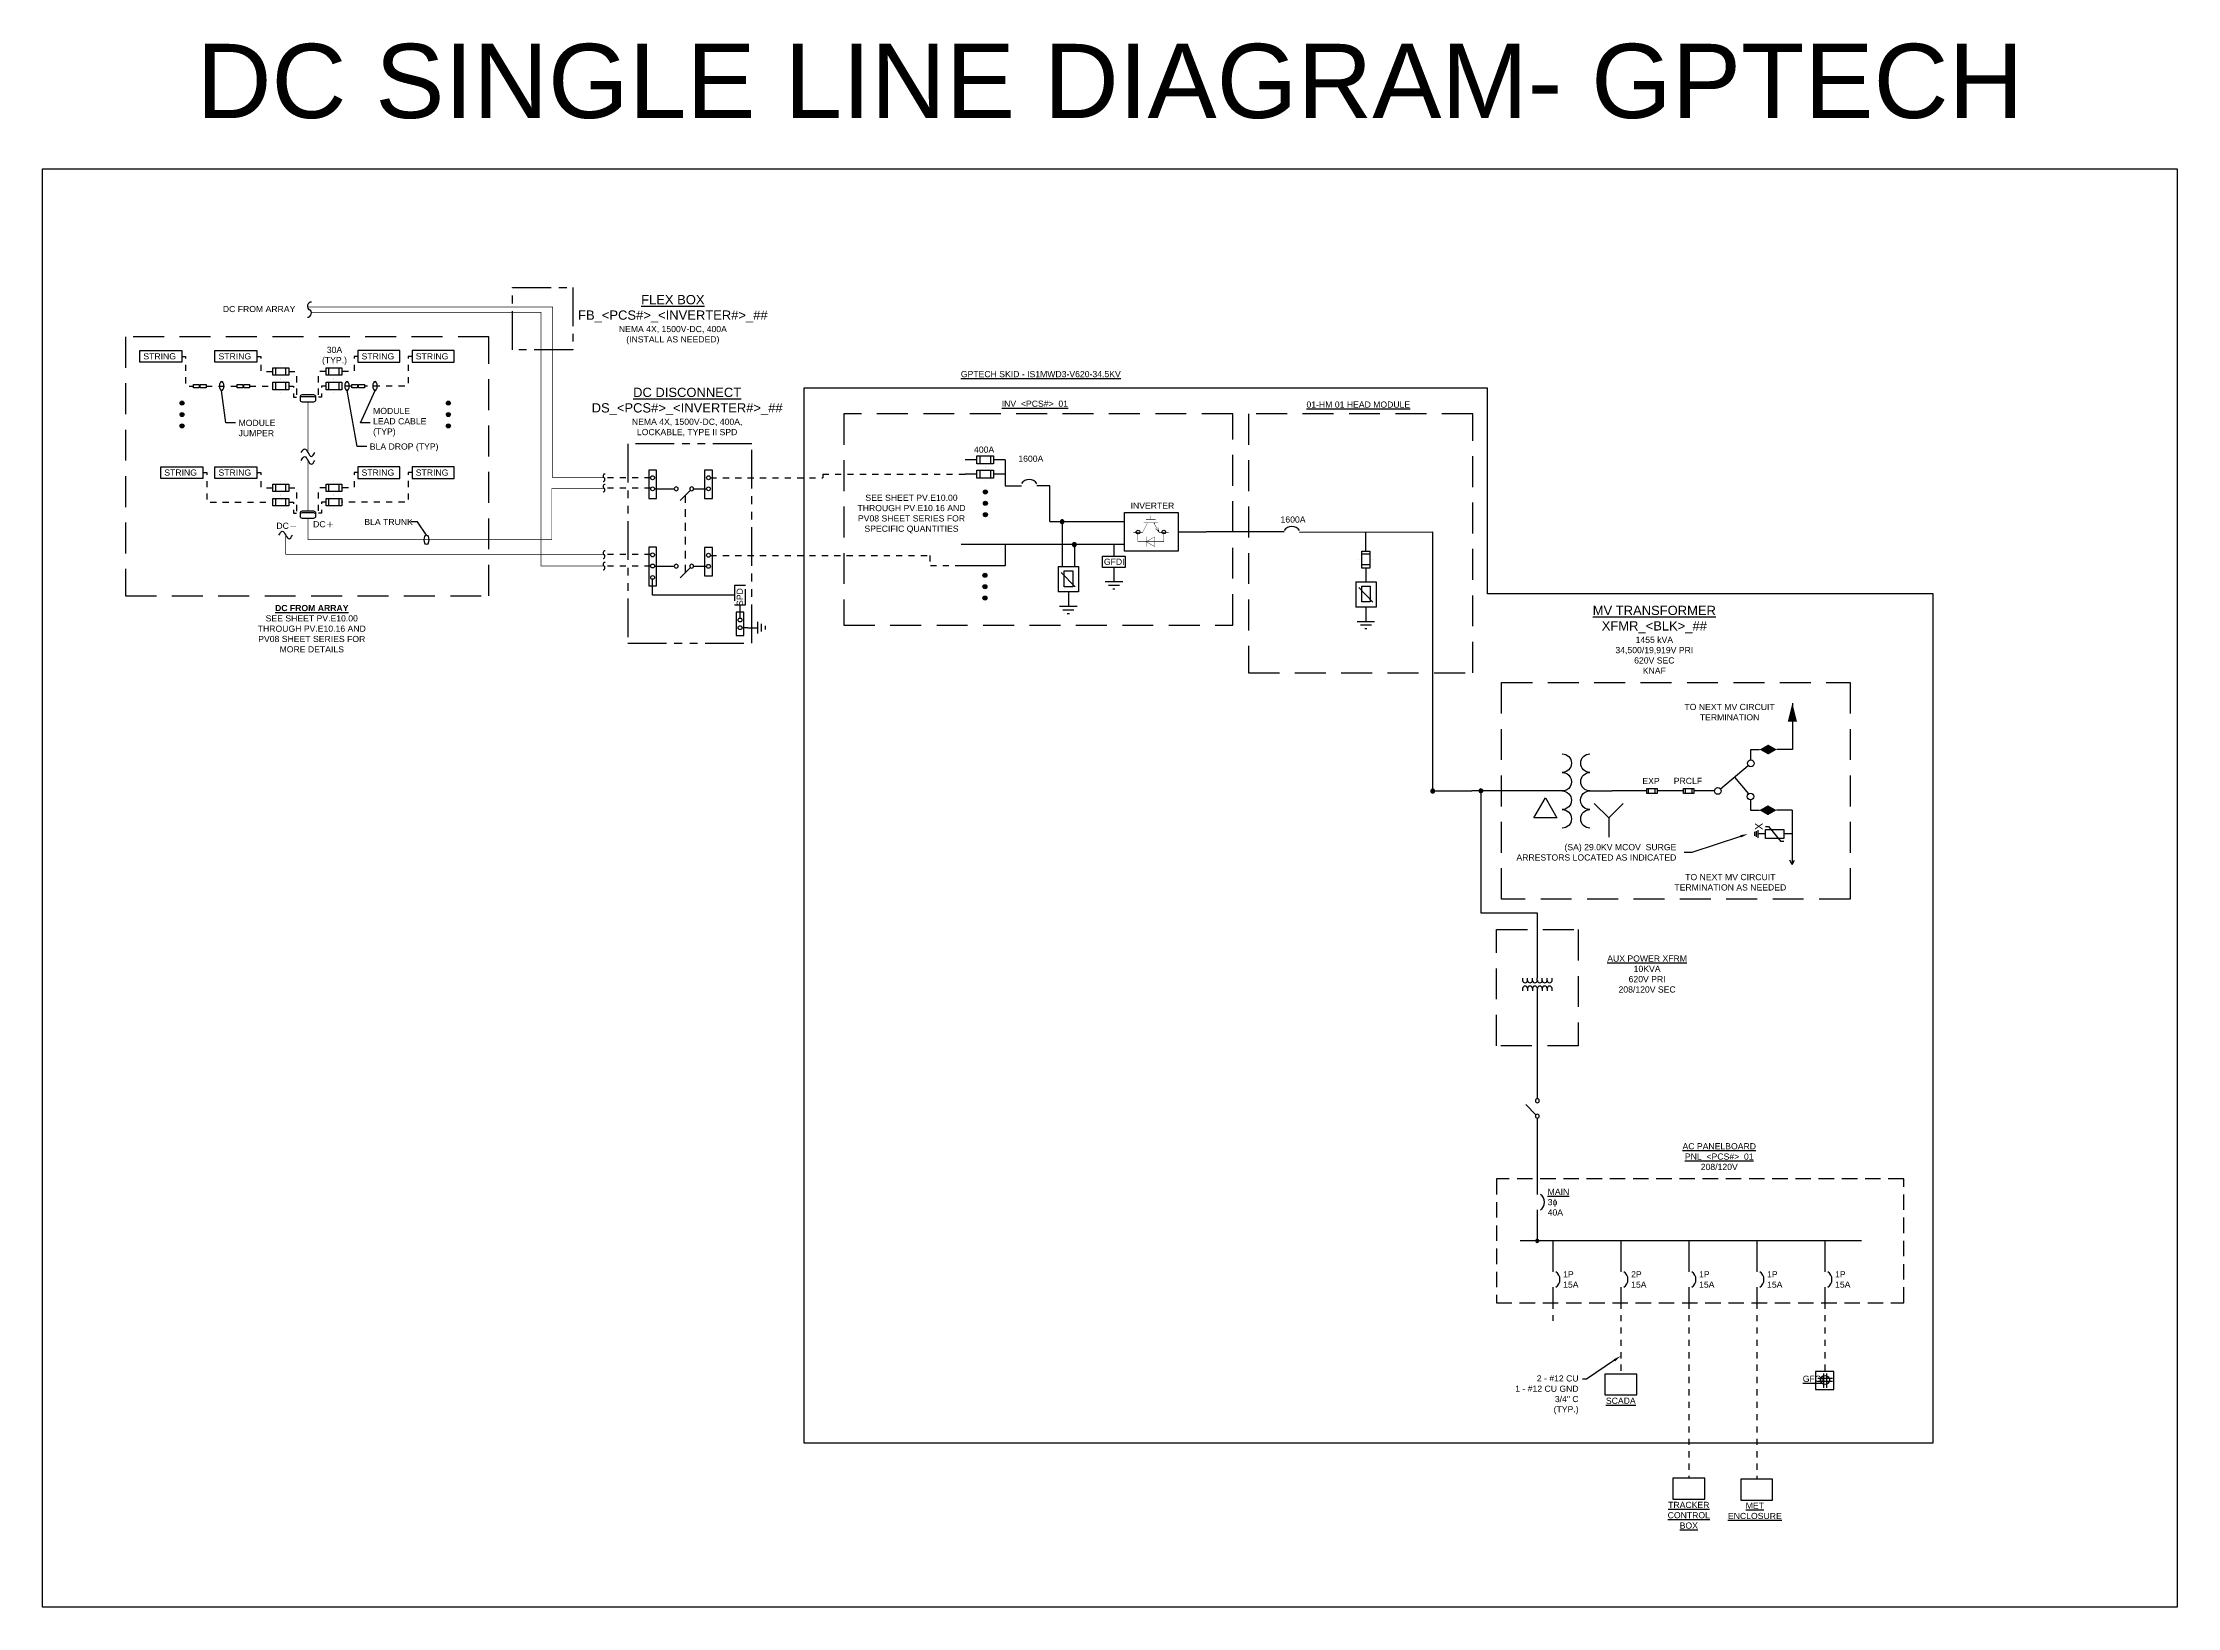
# Model space of a CAD drawing. Header units: feet. Extents: x -18 to 369, y -48 to 98.
# Drawn here: x 140.45 to 174.95, y 0 to 25.29 of the extents above; entities that cross this region are included whole.
import ezdxf
from ezdxf import colors
from ezdxf.entities.mleader import LeaderData, LeaderLine
from ezdxf.enums import TextEntityAlignment as Align
from ezdxf.math import Vec2, Vec3

# ---------------------------------------------------------------- set-up
doc = ezdxf.new("R2010")
doc.units = ezdxf.units.FT
doc.header["$MEASUREMENT"] = 0
for name, pattern in [('DASHED', [0.75, 0.5, -0.25]), ('DASHED2', [0.375, 0.25, -0.125]), ('HIDDEN', [0.375, 0.25, -0.125]), ('HIDDEN2', [0.1875, 0.125, -0.0625]), ('HIDDEN4', [0.0935, 0.0625, -0.031]), ('PHANTOM2', [1.25, 0.625, -0.125, 0.125, -0.125, 0.125, -0.125])]:
    doc.linetypes.add(name, pattern=pattern)
for name, color, linetype in [('E-1LIN', 4, 'Continuous'), ('E-BLK-TXT', 7, 'Continuous'), ('E-CABL', 133, 'HIDDEN4'), ('E-ELEC-BRDR', 171, 'DASHED2'), ('E-HARN-COMP', 8, 'Continuous'), ('E-HVMV-BUS', 51, 'Continuous'), ('E-HVMV-EQUP', 91, 'Continuous'), ('E-LV-BUS', 32, 'Continuous'), ('E-LV-EQUP', 211, 'Continuous'), ('E-PANL-TRAY', 191, 'Continuous'), ('E-PROD-COND-06F', 4, 'Continuous'), ('E-PROD-COND-06FC', 4, 'Continuous'), ('G-ANNO-TEXT', 1, 'Continuous'), ('G-TEXT', 7, 'Continuous'), ('PV-Text', 7, 'Continuous')]:
    doc.layers.add(name, color=color, linetype=linetype)
doc.layers.add('G-TABL', color=7, linetype='Continuous', lineweight=40)
doc.styles.add('NEI-A', font='arial.ttf')
doc.styles.get("Standard").update_dxf_attribs({"font": 'arial.ttf'})

msp = doc.modelspace()

# ---------------------------------------------------------------- texts
at = {"layer": 'Defpoints', "color": 1, "insert": (157.699, 24.055), "char_height": 1.2, "attachment_point": 8, "style": 'NEI-A'}
msp.add_mtext('DC SINGLE LINE DIAGRAM- GPTECH', dxfattribs=at)
at = {"layer": 'G-ANNO-TEXT', "style": 'NEI-A'}
for s, insert, char_height, attachment_point in [('{\\LFLEX BOX\\P}FB_<PCS#>_<INVERTER#>_##{\\H0.66667x;\\PNEMA 4X, 1500V-DC, 400A\\P(INSTALL AS NEEDED)}', (150.634, 21.212), 0.15, 2), ('{\\LDC DISCONNECT\\P}DS_<PCS#>_<INVERTER#>_##\\P{\\H0.66667x;NEMA 4X, 1500V-DC, 400A, \\PLOCKABLE, TYPE II SPD}', (150.865, 19.713), 0.15, 2), ('{\\H0.66667x;\\LGPTECH SKID - IS1MWD3-V620-34.5KV}', (156.581, 19.983), 0.15, 2), ('{\\H0.66667x;\\LINV_<PCS#>_01}', (156.485, 19.505), 0.15, 2), ('{\\H0.66667x;\\L01-HM 01 HEAD MODULE}', (161.713, 19.491), 0.15, 2), ('{\\LMV TRANSFORMER\\P}XFMR_<BLK>_##\\P{\\H0.66667x;1455 kVA\\P34,500/19,919V PRI\\P620V SEC\\PKNAF}', (166.497, 16.189), 0.15, 2), ('{\\LMAIN}\\P3ɸ\\P40A', (164.773, 6.549), 0.1, 4), ('1P\\P15A', (165.023, 5.299), 0.1, 4), ('2P\\P15A', (166.122, 5.299), 0.1, 4), ('1P\\P15A', (167.22, 5.299), 0.1, 4), ('1P\\P15A', (168.319, 5.299), 0.1, 4), ('1P\\P15A', (169.418, 5.299), 0.1, 4), ('\\pxqc;{\\LGFCI}', (168.896, 3.693), 0.1, 4)]:
    msp.add_mtext(s, dxfattribs=dict(at, insert=insert, char_height=char_height, attachment_point=attachment_point))
at = {"layer": 'G-ANNO-TEXT', "char_height": 0.1, "style": 'NEI-A'}
for s, insert, width, attachment_point in [('\\A1;\\pxqc;DC FROM ARRAY', (143.361, 20.985), 1.17187, 4), ('\\pxqc;{\\fArial|b0|i0|c0|p34;30A (TYP.)}', (144.862, 20.227), 0.60786, 4), ('\\pxqc;{\\fArial|b0|i0|c0|p34;STRING}', (142.357, 20.22), 0.03459, 6), ('\\pxqc;{\\fArial|b0|i0|c0|p34;STRING}', (143.572, 20.22), 0.03459, 6), ('\\pxqc;{\\fArial|b0|i0|c0|p34;STRING}', (145.884, 20.22), 0.03459, 6), ('\\pxqc;{\\fArial|b0|i0|c0|p34;STRING}', (146.76, 20.22), 0.03459, 6), ('{\\fArial|b0|i0|c0|p34;MODULE LEAD CABLE (TYP)}', (145.789, 19.388), 0.97618, 1), ('{\\fArial|b0|i0|c0|p34;MODULE JUMPER}', (143.615, 19.195), 1.0632, 1), ('{\\fArial|b0|i0|c0|p34;BLA DROP (TYP)}', (145.736, 18.813), 1.0632, 1), ('\\A1;400A', (155.502, 18.712), 0.23531, 4), ('\\pxqc;{\\fArial|b0|i0|c0|p34;STRING}', (142.696, 18.341), 0.03459, 6), ('\\pxqc;{\\fArial|b0|i0|c0|p34;STRING}', (143.572, 18.341), 0.03459, 6), ('\\pxqc;{\\fArial|b0|i0|c0|p34;STRING}', (145.884, 18.341), 0.03459, 6), ('\\pxqc;{\\fArial|b0|i0|c0|p34;STRING}', (146.76, 18.341), 0.03459, 6), ('\\A1;1600A', (156.218, 18.565), 0.23531, 4), ('\\A1;\\pxqc;SEE SHEET PV.E10.00 THROUGH PV.E10.16 AND PV08 SHEET SERIES FOR SPECIFIC QUANTITIES', (153.535, 17.671), 1.91235, 4), ('\\A1;INVERTER', (158.032, 17.807), 0.23531, 4), ('\\A1;1600A', (160.456, 17.582), 0.23531, 4), ('\\pxqc;{\\fArial|b0|i0|c0|p34;DC}', (143.822, 17.481), 1.01106, 4), ('\\pxqc;{\\fArial|b0|i0|c0|p34;DC}', (144.415, 17.507), 1.01106, 4), ('{\\fArial|b0|i0|c0|p34;BLA TRUNK}', (145.648, 17.543), 1.01106, 4), ('\\A1;GFDI', (157.601, 16.899), 0.23531, 4), ('\\A1;\\pxqc;{\\fArial|b1|i0|c0|p34;\\LDC FROM ARRAY\\P}SEE SHEET PV.E10.00 THROUGH PV.E10.16 AND PV08 SHEET SERIES FOR MORE DETAILS', (143.842, 15.818), 1.91235, 4), ('\\pxqc;TO NEXT MV CIRCUIT TERMINATION', (167.713, 14.469), 1.60612, 5), ('\\A1;\\pxqc;EXP', (166.326, 13.357), 0.23531, 4), ('\\A1;\\pxqc;PRCLF', (166.922, 13.357), 0.23531, 4), ('\\pxqc;TO NEXT MV CIRCUIT TERMINATION AS NEEDED', (168.842, 11.719), 2.23358, 6), ('\\pxqc;{\\LAUX POWER XFRM \\P}10KVA\\P620V PRI\\P208/120V SEC', (167.497, 10.236), 2.23358, 6), ('\\pxqc;{\\LAC PANELBOARD\\PPNL_<PCS#>_01}\\P208/120V', (168.485, 7.285), 1.8777, 6), ('{\\LSCADA}', (165.955, 3.389), 0.47913, 2), ('{\\LTRACKER CONTROL BOX}', (167.054, 1.705), 0.47913, 2), ('\\pxqc;{\\LMET ENCLOSURE}', (168.001, 1.559), 0.24152, 4)]:
    msp.add_mtext(s, dxfattribs=dict(at, insert=insert, width=width, attachment_point=attachment_point))
at = {"layer": 'G-TABL', "insert": (151.666, 16.473), "char_height": 0.1, "attachment_point": 3, "rotation": 90, "style": 'NEI-A'}
msp.add_mtext_dynamic_manual_height_columns('SPD', width=0.02378, gutter_width=0.547, heights=[0], dxfattribs=at)

# ---------------------------------------------------------------- blocks, each defined once
blk = doc.blocks.new('1-LINE - FUSE')
at = {"layer": 'Defpoints', "color": 2}
for p, q in [((-0.114, 0.137), (-0.114, 0.137)), ((0.114, 0.137), (0.114, 0.137))]:
    blk.add_line(p, q, dxfattribs=at)
at = {"layer": 'E-HVMV-EQUP', "color": 0}
for p, q in [((-0.064, 0.223), (0.064, 0.223)), ((-0.064, 0.05), (0.064, 0.05))]:
    blk.add_line(p, q, dxfattribs=at)
blk.add_lwpolyline([(0.064, 0), (-0.064, 0), (-0.064, 0.273), (0.064, 0.273)], close=True, dxfattribs=at)
blk = doc.blocks.new('1-LINE - POI')
at = {"layer": 'E-HVMV-BUS', "color": 0}
blk.add_lwpolyline([(0, 0, 0.15, 0, 0), (0, 0.3, 0, 0, 0)], format="xyseb", dxfattribs=at)
at = {"layer": 'G-ANNO-TEXT', "lineweight": 30, "flags": 104}
blk.add_attdef('POI_INFORMATION_V', text='', height=0.1, dxfattribs=at).set_placement((0, 0.35), align=Align.BOTTOM_CENTER)
blk = doc.blocks.new('*U34')
at = {"layer": 'Defpoints', "color": 2}
for p, q in [((-0.137, 0.114), (-0.137, 0.114)), ((-0.137, -0.114), (-0.137, -0.114))]:
    blk.add_line(p, q, dxfattribs=at)
at = {"layer": 'E-HVMV-EQUP', "color": 0}
for p, q in [((-0.223, -0.064), (-0.223, 0.064)), ((-0.05, -0.064), (-0.05, 0.064))]:
    blk.add_line(p, q, dxfattribs=at)
blk.add_lwpolyline([(0, 0.064), (0, -0.064), (-0.273, -0.064), (-0.273, 0.064)], close=True, dxfattribs=at)
blk = doc.blocks.new('*U35')
at = {"layer": 'Defpoints', "color": 2}
for p, q in [((-0.137, 0.114), (-0.137, 0.114)), ((-0.137, -0.114), (-0.137, -0.114))]:
    blk.add_line(p, q, dxfattribs=at)
at = {"layer": 'E-HVMV-EQUP', "color": 0}
for p, q in [((-0.223, -0.064), (-0.223, 0.064)), ((-0.05, -0.064), (-0.05, 0.064))]:
    blk.add_line(p, q, dxfattribs=at)
blk.add_lwpolyline([(0, 0.064), (0, -0.064), (-0.273, -0.064), (-0.273, 0.064)], close=True, dxfattribs=at)
blk = doc.blocks.new('end break')
for centre, major_axis in [((0.016, 0.06), (-0.0162, -0.0604)), ((-0.016, -0.06), (0.0162, 0.0604))]:
    blk.add_ellipse(centre, major_axis=major_axis, ratio=0.75, start_param=3.141593, end_param=6.283185)
blk = doc.blocks.new('E-015')
for p, q in [((0, 0), (0, -0.15625)), ((-0.09375, -0.15625), (0.09375, -0.15625)), ((-0.0625, -0.21875), (0.0625, -0.21875)), ((-0.03125, -0.28125), (0.03125, -0.28125))]:
    blk.add_line(p, q)
blk = doc.blocks.new('E-017')
blk.add_line((0.022, 0.053), (0.188, 0.219))
for centre in [(0, 0.281), (0, 0.031)]:
    blk.add_circle(centre, 0.0312)
blk = doc.blocks.new('Node')
h = blk.add_hatch(color=256)
edge = h.paths.add_edge_path()
edge.add_arc((0, 0), 0.0312, 0, 360)
blk.add_circle((0, 0), 0.0312)
blk = doc.blocks.new('*U36')
at = {"layer": 'Defpoints', "color": 2}
for p, q in [((-0.137, 0.114), (-0.137, 0.114)), ((-0.137, -0.114), (-0.137, -0.114))]:
    blk.add_line(p, q, dxfattribs=at)
at = {"layer": 'E-HVMV-EQUP', "color": 0}
for p, q in [((-0.223, -0.064), (-0.223, 0.064)), ((-0.05, -0.064), (-0.05, 0.064))]:
    blk.add_line(p, q, dxfattribs=at)
blk.add_lwpolyline([(0, 0.064), (0, -0.064), (-0.273, -0.064), (-0.273, 0.064)], close=True, dxfattribs=at)
blk = doc.blocks.new('*U37')
at = {"layer": 'Defpoints', "color": 2}
for p, q in [((-0.137, 0.114), (-0.137, 0.114)), ((-0.137, -0.114), (-0.137, -0.114))]:
    blk.add_line(p, q, dxfattribs=at)
at = {"layer": 'E-HVMV-EQUP', "color": 0}
for p, q in [((-0.223, -0.064), (-0.223, 0.064)), ((-0.05, -0.064), (-0.05, 0.064))]:
    blk.add_line(p, q, dxfattribs=at)
blk.add_lwpolyline([(0, 0.064), (0, -0.064), (-0.273, -0.064), (-0.273, 0.064)], close=True, dxfattribs=at)
blk = doc.blocks.new('*U42')
at = {"layer": 'Defpoints', "color": 2}
for p, q in [((-0.137, 0.114), (-0.137, 0.114)), ((-0.137, -0.114), (-0.137, -0.114))]:
    blk.add_line(p, q, dxfattribs=at)
at = {"layer": 'E-HVMV-EQUP', "color": 0}
for p, q in [((-0.223, -0.064), (-0.223, 0.064)), ((-0.05, -0.064), (-0.05, 0.064))]:
    blk.add_line(p, q, dxfattribs=at)
blk.add_lwpolyline([(0, 0.064), (0, -0.064), (-0.273, -0.064), (-0.273, 0.064)], close=True, dxfattribs=at)
blk = doc.blocks.new('*U43')
at = {"layer": 'Defpoints', "color": 2}
for p, q in [((-0.137, 0.114), (-0.137, 0.114)), ((-0.137, -0.114), (-0.137, -0.114))]:
    blk.add_line(p, q, dxfattribs=at)
at = {"layer": 'E-HVMV-EQUP', "color": 0}
for p, q in [((-0.223, -0.064), (-0.223, 0.064)), ((-0.05, -0.064), (-0.05, 0.064))]:
    blk.add_line(p, q, dxfattribs=at)
blk.add_lwpolyline([(0, 0.064), (0, -0.064), (-0.273, -0.064), (-0.273, 0.064)], close=True, dxfattribs=at)
blk = doc.blocks.new('*U44')
at = {"layer": 'Defpoints', "color": 2}
for p, q in [((-0.137, 0.114), (-0.137, 0.114)), ((-0.137, -0.114), (-0.137, -0.114))]:
    blk.add_line(p, q, dxfattribs=at)
at = {"layer": 'E-HVMV-EQUP', "color": 0}
for p, q in [((-0.223, -0.064), (-0.223, 0.064)), ((-0.05, -0.064), (-0.05, 0.064))]:
    blk.add_line(p, q, dxfattribs=at)
blk.add_lwpolyline([(0, 0.064), (0, -0.064), (-0.273, -0.064), (-0.273, 0.064)], close=True, dxfattribs=at)
blk = doc.blocks.new('*U45')
at = {"layer": 'Defpoints', "color": 2}
for p, q in [((-0.137, 0.114), (-0.137, 0.114)), ((-0.137, -0.114), (-0.137, -0.114))]:
    blk.add_line(p, q, dxfattribs=at)
at = {"layer": 'E-HVMV-EQUP', "color": 0}
for p, q in [((-0.223, -0.064), (-0.223, 0.064)), ((-0.05, -0.064), (-0.05, 0.064))]:
    blk.add_line(p, q, dxfattribs=at)
blk.add_lwpolyline([(0, 0.064), (0, -0.064), (-0.273, -0.064), (-0.273, 0.064)], close=True, dxfattribs=at)
blk = doc.blocks.new('*U46')
at = {"layer": 'Defpoints', "color": 2}
for p, q in [((-0.137, 0.114), (-0.137, 0.114)), ((-0.137, -0.114), (-0.137, -0.114))]:
    blk.add_line(p, q, dxfattribs=at)
at = {"layer": 'E-HVMV-EQUP', "color": 0}
for p, q in [((-0.223, -0.064), (-0.223, 0.064)), ((-0.05, -0.064), (-0.05, 0.064))]:
    blk.add_line(p, q, dxfattribs=at)
blk.add_lwpolyline([(0, 0.064), (0, -0.064), (-0.273, -0.064), (-0.273, 0.064)], close=True, dxfattribs=at)
blk = doc.blocks.new('*U47')
at = {"layer": 'Defpoints', "color": 2}
for p, q in [((-0.137, 0.114), (-0.137, 0.114)), ((-0.137, -0.114), (-0.137, -0.114))]:
    blk.add_line(p, q, dxfattribs=at)
at = {"layer": 'E-HVMV-EQUP', "color": 0}
for p, q in [((-0.223, -0.064), (-0.223, 0.064)), ((-0.05, -0.064), (-0.05, 0.064))]:
    blk.add_line(p, q, dxfattribs=at)
blk.add_lwpolyline([(0, 0.064), (0, -0.064), (-0.273, -0.064), (-0.273, 0.064)], close=True, dxfattribs=at)
blk = doc.blocks.new('SCHEMATIC - CONNECTION DOT')
h = blk.add_hatch(color=0)
edge = h.paths.add_edge_path()
edge.add_arc((0, 0), 0.025, 0, 360)
at = {"color": 0}
blk.add_circle((0, 0), 0.025, dxfattribs=at)
blk = doc.blocks.new('*U30')
at = {"layer": 'G-ANNO-TEXT'}
blk.add_line((0, 0), (0.093, 0.093), dxfattribs=at)
blk.add_lwpolyline([(-0.093, 0.093), (0, 0), (0, -0.124)], dxfattribs=at)
blk = doc.blocks.new('*U33')
at = {"layer": 'G-ANNO-TEXT'}
blk.add_lwpolyline([(0.075, 0.13), (0.15, 0), (0, 0)], close=True, dxfattribs=at)
blk.add_lwpolyline([(0.075, 0.13), (0.15, 0), (0, 0)], dxfattribs=at)
blk = doc.blocks.new('A$Cc326a1cc')
for p, q in [((-0.486, 0.026), (-0.486, -0.024)), ((-0.466, 0.037), (-0.466, -0.037)), ((-0.444, 0.049), (-0.444, -0.049)), ((-0.346, 0), (-0.444, 0))]:
    blk.add_line(p, q)
for points in [[(-0.346, 0.096), (-0.304, 0.096)], [(-0.304, 0.096), (-0.147, -0.096)], [(0, 0), (-0.106, 0)], [(-0.106, -0.096), (-0.147, -0.096)]]:
    blk.add_lwpolyline(points)
blk.add_lwpolyline([(-0.106, 0.06), (-0.106, -0.06), (-0.346, -0.06), (-0.346, 0.06)], close=True)
at = {"layer": 'E-BLK-TXT', "insert": (-0.429, 0.098), "char_height": 0.1, "attachment_point": 5, "rotation": 90, "style": 'NEI-A'}
blk.add_mtext_dynamic_manual_height_columns('\\pxqc;X', width=0.06786, gutter_width=0.469, heights=[0], dxfattribs=at)

# ---------------------------------------------------------------- hatches: boundary and pattern name
at = {"layer": 'E-LV-EQUP'}
for points in [[(158.357, 17.642), (158.357, 17.586), (158.36, 17.58), (158.363, 17.586), (158.363, 17.642), (158.36, 17.645)], [(158.075, 17.372), (158.227, 17.372), (158.23, 17.375), (158.227, 17.38), (158.075, 17.38), (158.072, 17.375)], [(158.154, 17.225), (158.154, 17.375), (158.151, 17.38), (158.148, 17.375), (158.148, 17.225), (158.151, 17.219)], [(158.301, 17.53), (158.225, 17.377), (158.227, 17.372), (158.23, 17.375), (158.307, 17.527), (158.304, 17.53)], [(158.474, 17.53), (158.245, 17.53), (158.242, 17.527), (158.245, 17.524), (158.474, 17.524), (158.477, 17.527)], [(158.436, 17.589), (158.283, 17.589), (158.28, 17.586), (158.283, 17.58), (158.436, 17.58), (158.439, 17.586)], [(158.28, 17.301), (158.28, 17.148), (158.283, 17.145), (158.289, 17.148), (158.289, 17.301), (158.283, 17.304)], [(158.286, 17.222), (158.418, 17.298), (158.421, 17.301), (158.415, 17.301), (158.283, 17.228), (158.28, 17.222)], [(158.404, 17.527), (158.492, 17.375), (158.495, 17.372), (158.498, 17.377), (158.41, 17.53), (158.407, 17.53)], [(158.415, 17.301), (158.415, 17.148), (158.418, 17.145), (158.421, 17.148), (158.421, 17.301), (158.418, 17.304)], [(158.433, 17.43), (158.492, 17.375), (158.495, 17.375), (158.495, 17.377), (158.439, 17.436), (158.433, 17.436)], [(158.471, 17.451), (158.489, 17.375), (158.495, 17.372), (158.498, 17.377), (158.477, 17.454), (158.474, 17.454)], [(158.495, 17.372), (158.645, 17.372), (158.65, 17.375), (158.645, 17.38), (158.495, 17.38), (158.489, 17.375)], [(158.574, 17.225), (158.574, 17.375), (158.568, 17.38), (158.565, 17.375), (158.565, 17.225), (158.568, 17.219)], [(158.151, 17.219), (158.283, 17.219), (158.289, 17.225), (158.283, 17.228), (158.151, 17.228), (158.148, 17.225)], [(158.245, 17.219), (158.436, 17.219), (158.439, 17.225), (158.436, 17.228), (158.245, 17.228), (158.242, 17.225)], [(158.283, 17.222), (158.415, 17.145), (158.421, 17.145), (158.418, 17.151), (158.286, 17.228), (158.28, 17.225)], [(158.436, 17.219), (158.568, 17.219), (158.574, 17.225), (158.568, 17.228), (158.436, 17.228), (158.433, 17.225)]]:
    msp.add_hatch(color=256, dxfattribs=at).paths.add_polyline_path(points)
at = {"layer": 'PV-Text', "linetype": 'Continuous', "ltscale": 0.1}
h = msp.add_hatch(color=7, dxfattribs=at)
h.dxf.hatch_style = 1
h.paths.add_polyline_path([(142.734, 19.464, -1), (142.671, 19.464, -1)])
h = msp.add_hatch(color=7, dxfattribs=at)
h.dxf.hatch_style = 1
h.paths.add_polyline_path([(147.038, 19.464, -1), (146.974, 19.464, -1)])
h = msp.add_hatch(color=7, dxfattribs=at)
h.dxf.hatch_style = 1
h.paths.add_polyline_path([(142.734, 19.28, -1), (142.671, 19.28, -1)])
h = msp.add_hatch(color=7, dxfattribs=at)
h.dxf.hatch_style = 1
h.paths.add_polyline_path([(142.734, 19.096, -1), (142.671, 19.096, -1)])
h = msp.add_hatch(color=7, dxfattribs=at)
h.dxf.hatch_style = 1
h.paths.add_polyline_path([(147.038, 19.28, -1), (146.974, 19.28, -1)])
h = msp.add_hatch(color=7, dxfattribs=at)
h.dxf.hatch_style = 1
h.paths.add_polyline_path([(147.038, 19.096, -1), (146.974, 19.096, -1)])
h = msp.add_hatch(color=7, dxfattribs=at)
h.dxf.hatch_style = 1
h.paths.add_polyline_path([(155.717, 18.029, -1), (155.653, 18.029, -1)])
h = msp.add_hatch(color=7, dxfattribs=at)
h.dxf.hatch_style = 1
h.paths.add_polyline_path([(155.717, 17.845, -1), (155.653, 17.845, -1)])
h = msp.add_hatch(color=7, dxfattribs=at)
h.dxf.hatch_style = 1
h.paths.add_polyline_path([(155.717, 17.661, -1), (155.653, 17.661, -1)])
h = msp.add_hatch(color=7, dxfattribs=at)
h.dxf.hatch_style = 1
h.paths.add_polyline_path([(155.711, 16.681, -1), (155.648, 16.681, -1)])
h = msp.add_hatch(color=7, dxfattribs=at)
h.dxf.hatch_style = 1
h.paths.add_polyline_path([(155.711, 16.497, -1), (155.648, 16.497, -1)])
h = msp.add_hatch(color=7, dxfattribs=at)
h.dxf.hatch_style = 1
h.paths.add_polyline_path([(155.711, 16.314, -1), (155.648, 16.314, -1)])

# ---------------------------------------------------------------- linework, layer by layer
for points in [[(142.018, 20.315), (142.696, 20.315), (142.696, 20.124), (142.018, 20.124)], [(143.233, 20.315), (143.911, 20.315), (143.911, 20.124), (143.233, 20.124)], [(146.224, 20.315), (145.545, 20.315), (145.545, 20.124), (146.224, 20.124)], [(147.099, 20.315), (146.421, 20.315), (146.421, 20.124), (147.099, 20.124)], [(142.357, 18.436), (143.036, 18.436), (143.036, 18.245), (142.357, 18.245)], [(143.233, 18.436), (143.911, 18.436), (143.911, 18.245), (143.233, 18.245)], [(146.224, 18.436), (145.545, 18.436), (145.545, 18.245), (146.224, 18.245)], [(147.099, 18.436), (146.421, 18.436), (146.421, 18.245), (147.099, 18.245)], [(150.245, 18.383), (150.245, 17.924), (150.37, 17.924), (150.37, 18.383)], [(151.148, 18.383), (151.148, 17.924), (151.273, 17.924), (151.273, 18.383)], [(150.245, 17.136), (150.245, 16.511), (150.37, 16.511), (150.37, 17.136)], [(151.148, 17.13), (151.148, 16.672), (151.273, 16.672), (151.273, 17.13)], [(151.783, 15.709), (151.783, 16.084), (151.658, 16.084), (151.658, 15.709)]]:
    msp.add_lwpolyline(points, close=True)
for centre, radius in [((150.307, 18.258), 0.0313), ((151.211, 18.258), 0.0313), ((150.307, 18.079), 0.0313), ((151.211, 18.079), 0.0313), ((150.307, 17.011), 0.0313), ((151.211, 17.005), 0.0313), ((150.307, 16.832), 0.0313), ((150.307, 16.646), 0.0313), ((151.211, 16.826), 0.0313), ((151.72, 15.959), 0.0312), ((151.72, 15.834), 0.0312)]:
    msp.add_circle(centre, radius)
at = {"layer": 'Defpoints'}
msp.add_lwpolyline([(140.449, 23.25), (174.949, 23.25), (174.949, 0), (140.449, 0)], close=True, dxfattribs=at)
at = {"layer": 'E-1LIN', "linetype": 'HIDDEN'}
msp.add_line((151.845, 15.834), (151.751, 15.834), dxfattribs=at)
msp.add_lwpolyline([(151.632, 16.517), (151.632, 16.206), (151.808, 16.206), (151.808, 16.517)], close=True, dxfattribs=at)
at = {"layer": 'E-1LIN', "linetype": 'HIDDEN', "flags": 128}
msp.add_lwpolyline([(151.72, 15.99), (151.72, 16.206)], dxfattribs=at)
at = {"layer": 'E-CABL'}
for p, q in [((153.056, 18.317), (155.358, 18.317)), ((153.056, 18.317), (153.056, 18.256)), ((151.242, 18.256), (153.056, 18.256)), ((151.242, 17.001), (154.79, 17.003)), ((154.79, 17.003), (154.79, 16.833)), ((155.296, 16.833), (154.79, 16.833)), ((164.856, 4.924), (164.856, 4.632)), ((165.955, 4.924), (165.955, 3.771)), ((167.054, 4.924), (167.054, 2.087)), ((168.152, 4.924), (168.152, 2.087)), ((169.251, 4.924), (169.251, 3.771))]:
    msp.add_line(p, q, dxfattribs=at)
at = {"layer": 'E-CABL', "linetype": 'DASHED', "ltscale": 0.5, "const_width": 0.01, "flags": 128}
for points in [[(144.73, 21.017), (148.691, 21.017), (148.691, 18.261), (149.515, 18.261)], [(144.793, 20.93), (148.505, 20.93), (148.505, 16.833), (149.515, 16.833)], [(144.737, 19.481), (144.737, 18.665)], [(144.737, 18.539), (144.737, 17.722)], [(144.377, 17.331), (144.377, 17.018), (149.522, 17.018)]]:
    msp.add_lwpolyline(points, dxfattribs=at)
at = {"layer": 'E-CABL', "ltscale": 0.5, "flags": 128}
for points in [[(142.696, 20.22), (142.76, 20.22), (142.76, 19.741), (142.886, 19.741)], [(143.911, 20.22), (143.975, 20.22), (143.975, 19.974), (144.17, 19.974)], [(145.545, 20.22), (145.481, 20.22), (145.481, 19.974), (145.286, 19.974)], [(146.421, 20.22), (146.356, 20.22), (146.356, 19.741), (145.648, 19.741)], [(143.089, 19.741), (143.591, 19.741)], [(143.794, 19.741), (144.17, 19.741)], [(144.427, 19.974), (144.552, 19.974), (144.552, 19.576), (144.565, 19.576), (144.614, 19.569)], [(144.427, 19.741), (144.504, 19.741), (144.504, 19.563), (144.565, 19.563), (144.614, 19.569)], [(145.03, 19.974), (144.904, 19.974), (144.904, 19.576), (144.892, 19.576), (144.843, 19.569)], [(145.03, 19.741), (144.953, 19.741), (144.953, 19.563), (144.892, 19.563), (144.843, 19.569)], [(145.444, 19.741), (145.286, 19.741)], [(143.036, 18.341), (143.1, 18.341), (143.1, 17.862), (144.17, 17.862)], [(143.911, 18.341), (143.975, 18.341), (143.975, 18.095), (144.17, 18.095)], [(145.545, 18.341), (145.481, 18.341), (145.481, 18.095), (145.286, 18.095)], [(146.421, 18.341), (146.356, 18.341), (146.356, 17.862), (145.286, 17.862)], [(144.427, 18.095), (144.552, 18.095), (144.552, 17.697), (144.565, 17.697), (144.614, 17.69)], [(145.03, 18.095), (144.904, 18.095), (144.904, 17.697), (144.892, 17.697), (144.843, 17.69)], [(150.276, 18.258), (149.522, 18.258)], [(150.276, 18.089), (149.522, 18.089)], [(144.427, 17.862), (144.504, 17.862), (144.504, 17.684), (144.565, 17.684), (144.614, 17.69)], [(145.03, 17.862), (144.953, 17.862), (144.953, 17.684), (144.892, 17.684), (144.843, 17.69)], [(150.276, 17.015), (149.522, 17.015)], [(150.276, 16.83), (149.522, 16.83)]]:
    msp.add_lwpolyline(points, dxfattribs=at)
at = {"layer": 'E-CABL', "ltscale": 0.5}
for points in [[(142.886, 19.763), (142.978, 19.763), (142.978, 19.714), (142.886, 19.714)], [(142.997, 19.763), (143.089, 19.763), (143.089, 19.714), (142.997, 19.714)], [(143.591, 19.763), (143.683, 19.763), (143.683, 19.714), (143.591, 19.714)], [(143.702, 19.763), (143.794, 19.763), (143.794, 19.714), (143.702, 19.714)], [(145.444, 19.763), (145.537, 19.763), (145.537, 19.714), (145.444, 19.714)], [(145.555, 19.763), (145.648, 19.763), (145.648, 19.714), (145.555, 19.714)]]:
    msp.add_lwpolyline(points, close=True, dxfattribs=at)
at = {"layer": 'E-CABL', "linetype": 'DASHED', "ltscale": 0.5, "flags": 128}
msp.add_lwpolyline([(149.522, 18.089, 0.01, 0.01, 0), (148.678, 18.089, 0.01, 0.01, 0), (148.678, 17.255, 0.01, 0.01, 0), (144.737, 17.255, 0.01, 0.01, 0), (144.737, 17.602, 0, 0, 0)], format="xyseb", dxfattribs=at)
at = {"layer": 'E-ELEC-BRDR', "linetype": 'DASHED'}
for points in [[(147.662, 16.351), (147.662, 20.535), (141.788, 20.535), (141.788, 16.351)], [(159.683, 15.877), (159.683, 19.291), (153.399, 19.291), (153.399, 15.877)], [(163.563, 15.107), (163.563, 19.291), (159.937, 19.291), (159.937, 15.107)], [(164.026, 14.946), (169.66, 14.946), (169.66, 11.446), (164.026, 11.446)], [(163.945, 10.954), (165.268, 10.954), (165.268, 9.078), (163.945, 9.078)]]:
    msp.add_lwpolyline(points, close=True, dxfattribs=at)
at = {"layer": 'E-ELEC-BRDR', "linetype": 'Continuous'}
msp.add_lwpolyline([(157.935, 17.694), (158.799, 17.694), (158.799, 17.072), (157.935, 17.072)], close=True, dxfattribs=at)
at = {"layer": 'E-ELEC-BRDR'}
msp.add_lwpolyline([(170.528, 6.924), (163.945, 6.924), (163.945, 4.924), (170.528, 4.924)], close=True, dxfattribs=at)
at = {"layer": 'E-HARN-COMP'}
for points in [[(144.614, 19.541), (144.614, 19.569, -0.414214), (144.646, 19.601), (144.827, 19.601, -0.414214), (144.859, 19.569), (144.859, 19.541)], [(144.614, 17.662), (144.614, 17.69, -0.414214), (144.646, 17.722), (144.827, 17.722, -0.414214), (144.859, 17.69), (144.859, 17.662)]]:
    msp.add_lwpolyline(points, format="xyb", dxfattribs=at)
for points in [[(144.646, 19.573), (144.827, 19.573, -0.414214), (144.859, 19.541), (144.859, 19.513, -0.414214), (144.827, 19.481), (144.646, 19.481, -0.414214), (144.614, 19.513), (144.614, 19.541, -0.414214)], [(144.646, 17.694), (144.827, 17.694, -0.414214), (144.859, 17.662), (144.859, 17.634, -0.414214), (144.827, 17.602), (144.646, 17.602, -0.414214), (144.614, 17.634), (144.614, 17.662, -0.414214)]]:
    msp.add_lwpolyline(points, format="xyb", close=True, dxfattribs=at)
for points in [[(144.627, 18.665), (144.682, 18.727), (144.737, 18.665), (144.791, 18.602), (144.846, 18.665)], [(144.627, 18.539), (144.682, 18.602), (144.737, 18.539), (144.791, 18.476), (144.846, 18.539)], [(144.267, 17.331), (144.322, 17.394), (144.377, 17.331), (144.432, 17.268), (144.487, 17.331)]]:
    msp.add_spline(points, degree=3, dxfattribs=at)
at = {"layer": 'E-HVMV-BUS'}
for points in [[(168.728, 14.615), (168.728, 13.865)], [(164.606, 6.424), (164.606, 5.924)], [(169.845, 5.924), (164.33, 5.924)], [(164.856, 5.924), (164.856, 5.424)], [(165.955, 5.924), (165.955, 5.424)], [(167.054, 5.924), (167.054, 5.424)], [(168.152, 5.924), (168.152, 5.424)], [(169.251, 5.924), (169.251, 5.424)], [(164.856, 5.174), (164.856, 4.924)], [(165.955, 5.174), (165.955, 4.924)], [(167.054, 5.174), (167.054, 4.924)], [(168.152, 5.174), (168.152, 4.924)], [(169.251, 5.174), (169.251, 4.924)]]:
    msp.add_lwpolyline(points, dxfattribs=at)
at = {"layer": 'E-HVMV-BUS', "flags": 128}
for points in [[(165.452, 13.195), (165.816, 13.195)], [(166.373, 13.195), (165.816, 13.195)], [(166.969, 13.195), (166.543, 13.195)]]:
    msp.add_lwpolyline(points, dxfattribs=at)
at = {"layer": 'E-HVMV-EQUP'}
for p, q in [((168.724, 12.007), (168.686, 12.078)), ((168.724, 12.007), (168.763, 12.078)), ((164.369, 10.172), (164.369, 10.133)), ((164.685, 10.134), (164.685, 10.172)), ((164.844, 10.134), (164.844, 10.172)), ((164.369, 10.002), (164.369, 9.963)), ((164.527, 10.002), (164.527, 9.963)), ((164.844, 9.963), (164.844, 10.002)), ((169.377, 3.697), (169.142, 3.697)), ((169.377, 3.648), (169.142, 3.648)), ((169.229, 3.78), (169.229, 3.545)), ((169.279, 3.78), (169.279, 3.545))]:
    msp.add_line(p, q, dxfattribs=at)
at = {"layer": 'E-HVMV-EQUP', "flags": 128}
for points in [[(168.057, 13.696), (168.057, 13.865), (168.199, 13.865)], [(168.728, 13.865), (168.476, 13.865)], [(167.47, 13.195), (167.138, 13.195)], [(168.052, 13.053), (168.052, 12.884), (168.195, 12.884)], [(168.724, 12.884), (168.472, 12.884)], [(168.724, 12.884), (168.724, 12.5)], [(168.724, 12.5), (168.724, 12.007)]]:
    msp.add_lwpolyline(points, dxfattribs=at)
for points in [[(168.199, 13.865, 0, 0.16, 0), (168.338, 13.865, 0.16, 0, 0), (168.476, 13.865, 0, 0, 0)], [(168.195, 12.884, 0, 0.16, 0), (168.333, 12.884, 0.16, 0, 0), (168.472, 12.884, 0, 0, 0)]]:
    msp.add_lwpolyline(points, format="xyseb", dxfattribs=at)
at = {"layer": 'E-HVMV-EQUP'}
for points in [[(165.007, 13.795, -1), (165.007, 13.495, -1.018893), (165.007, 13.195, -1), (165.007, 12.895, -1), (165.007, 12.595, 1.693145)], [(165.457, 12.595, -1), (165.457, 12.895, -1.018893), (165.457, 13.195, -1), (165.457, 13.495, -1), (165.457, 13.795, 1.693145)]]:
    msp.add_lwpolyline(points, format="xyb", dxfattribs=at)
for points in [[(167.566, 13.23), (168.015, 13.607)], [(167.791, 13.419), (168.018, 13.148)], [(164.448, 10.133), (164.448, 10.172)], [(164.527, 10.133), (164.527, 10.172)], [(164.527, 10.133), (164.527, 10.172)], [(164.606, 10.133), (164.606, 10.172)], [(164.685, 10.134), (164.685, 10.172)], [(164.764, 10.134), (164.764, 10.172)], [(164.448, 10.002), (164.448, 9.963)], [(164.527, 10.002), (164.527, 9.963)], [(164.606, 10.002), (164.606, 9.963)], [(164.685, 10.002), (164.685, 9.963)], [(164.685, 10.002), (164.685, 9.963)], [(164.764, 10.002), (164.764, 9.963)]]:
    msp.add_lwpolyline(points, dxfattribs=at)
for points in [[(169.398, 3.813), (169.104, 3.813), (169.104, 3.518), (169.398, 3.518)], [(166.212, 3.771), (165.698, 3.771), (165.698, 3.432), (166.212, 3.432)], [(167.311, 2.087), (166.797, 2.087), (166.797, 1.748), (167.311, 1.748)], [(168.409, 2.073), (167.895, 2.073), (167.895, 1.734), (168.409, 1.734)]]:
    msp.add_lwpolyline(points, close=True, dxfattribs=at)
for centre, radius in [((168.057, 13.642), 0.0541), ((167.524, 13.195), 0.0541), ((168.052, 13.107), 0.0541), ((169.256, 3.676), 0.0733)]:
    msp.add_circle(centre, radius, dxfattribs=at)
for centre, radius, start, end in [((156.391, 18.08), 0.15, 33.1289, 145.5961), ((160.637, 17.321), 0.15, 33.1289, 145.5961), ((164.408, 10.134), 0.0396, 181.1612, 358.8767), ((164.408, 10.001), 0.0396, 1.1612, 178.8767), ((164.488, 10.134), 0.0396, 181.1612, 358.8767), ((164.488, 10.001), 0.0396, 1.1612, 178.8767), ((164.567, 10.134), 0.0396, 181.1612, 358.8767), ((164.567, 10.001), 0.0396, 1.1612, 178.8767), ((164.646, 10.134), 0.0396, 181.1612, 358.8767), ((164.646, 10.001), 0.0396, 1.1612, 178.8767), ((164.725, 10.134), 0.0396, 181.1612, 358.8767), ((164.725, 10.001), 0.0396, 1.1612, 178.8767), ((164.804, 10.134), 0.0396, 181.1612, 358.8767), ((164.804, 10.001), 0.0396, 1.1612, 178.8767), ((164.573, 6.549), 0.15, 303.7664, 56.2336), ((164.822, 5.299), 0.15, 303.7664, 56.2336), ((165.921, 5.299), 0.15, 303.7664, 56.2336), ((167.02, 5.299), 0.15, 303.7664, 56.2336), ((168.119, 5.299), 0.15, 303.7664, 56.2336), ((169.218, 5.299), 0.15, 303.7664, 56.2336)]:
    msp.add_arc(centre, radius, start, end, dxfattribs=at)
at = {"layer": 'E-LV-BUS'}
for p, q in [((155.546, 18.317), (155.358, 18.317)), ((155.546, 18.546), (155.359, 18.546)), ((156.006, 18.317), (155.819, 18.317)), ((156.007, 18.546), (155.82, 18.546)), ((156.007, 18.546), (156.007, 18.125)), ((156.007, 18.125), (156.267, 18.125)), ((156.725, 18.125), (156.517, 18.125)), ((156.725, 17.55), (156.725, 18.125)), ((156.725, 17.55), (157.935, 17.55)), ((156.926, 17.55), (156.926, 16.822)), ((158.799, 17.383), (159.251, 17.383)), ((160.513, 17.383), (159.251, 17.383)), ((160.763, 17.38), (162.915, 17.383)), ((161.835, 17.071), (161.835, 17.383)), ((162.915, 13.195), (162.915, 17.383)), ((155.296, 17.183), (157.935, 17.183)), ((156.007, 17.183), (156.007, 16.833)), ((157.125, 17.183), (157.125, 16.822)), ((157.759, 17.182), (157.759, 16.988)), ((156.007, 16.833), (155.296, 16.833)), ((161.835, 16.797), (161.835, 16.576)), ((162.915, 13.195), (163.549, 13.195)), ((165.007, 13.195), (163.549, 13.195))]:
    msp.add_line(p, q, dxfattribs=at)
for points in [[(163.694, 13.197), (163.694, 11.223), (164.606, 11.223), (164.606, 10.172)], [(164.606, 10.002), (164.606, 9.078), (164.606, 8.22)], [(164.606, 7.907), (164.606, 6.924), (164.606, 6.674)]]:
    msp.add_lwpolyline(points, dxfattribs=at)
at = {"layer": 'E-LV-EQUP'}
for p, q in [((157.578, 16.988), (157.947, 16.988)), ((157.578, 16.81), (157.578, 16.988)), ((157.947, 16.988), (157.947, 16.81)), ((156.862, 16.822), (157.191, 16.822)), ((156.862, 16.822), (156.862, 16.414)), ((156.912, 16.729), (157.138, 16.495)), ((156.958, 16.753), (157.097, 16.753)), ((156.958, 16.497), (156.958, 16.753)), ((157.097, 16.753), (157.097, 16.497)), ((157.191, 16.822), (157.191, 16.414)), ((157.947, 16.81), (157.578, 16.81)), ((157.62, 16.58), (157.905, 16.58)), ((157.762, 16.81), (157.762, 16.58)), ((161.671, 16.576), (162, 16.576)), ((161.671, 16.576), (161.671, 16.168)), ((162, 16.576), (162, 16.168)), ((157.191, 16.414), (156.862, 16.414)), ((157.097, 16.497), (156.958, 16.497)), ((157.026, 16.414), (157.026, 16.183)), ((157.674, 16.521), (157.851, 16.521)), ((157.745, 16.461), (157.78, 16.461)), ((161.721, 16.483), (161.947, 16.249)), ((161.767, 16.507), (161.906, 16.507)), ((161.767, 16.251), (161.767, 16.507)), ((161.906, 16.251), (161.767, 16.251)), ((161.906, 16.507), (161.906, 16.251)), ((156.884, 16.183), (157.169, 16.183)), ((156.938, 16.124), (157.115, 16.124)), ((157.009, 16.065), (157.044, 16.065)), ((162, 16.168), (161.671, 16.168)), ((161.693, 15.937), (161.977, 15.937)), ((161.747, 15.878), (161.924, 15.878)), ((161.835, 16.168), (161.835, 15.937)), ((161.818, 15.819), (161.853, 15.819))]:
    msp.add_line(p, q, dxfattribs=at)
for points in [[(158.122, 17.38), (158.122, 17.395), (158.136, 17.41), (158.154, 17.41)], [(158.154, 17.351), (158.136, 17.351), (158.122, 17.363), (158.122, 17.38)], [(158.154, 17.41), (158.169, 17.41), (158.183, 17.395), (158.183, 17.38)], [(158.183, 17.38), (158.183, 17.363), (158.169, 17.351), (158.154, 17.351)], [(158.421, 17.524), (158.424, 17.533), (158.41, 17.533), (158.415, 17.524)], [(158.539, 17.38), (158.539, 17.395), (158.554, 17.41), (158.568, 17.41)], [(158.568, 17.351), (158.554, 17.351), (158.539, 17.363), (158.539, 17.38)], [(158.568, 17.41), (158.586, 17.41), (158.598, 17.395), (158.598, 17.38)], [(158.598, 17.38), (158.598, 17.363), (158.586, 17.351), (158.568, 17.351)]]:
    msp.add_open_spline(points, degree=3, dxfattribs=at)
at = {"layer": 'E-PANL-TRAY'}
for p, q in [((152.749, 19.707), (152.749, 2.656)), ((163.802, 19.707), (152.749, 19.707)), ((163.802, 16.38), (163.802, 19.707)), ((171.002, 16.38), (163.802, 16.38)), ((171.002, 11.223), (171.002, 16.38)), ((171.002, 2.656), (171.002, 11.223)), ((152.749, 2.656), (171.002, 2.656))]:
    msp.add_line(p, q, dxfattribs=at)
at = {"layer": 'E-PROD-COND-06F'}
for p, q in [((150.338, 18.079), (150.657, 18.079)), ((150.97, 18.079), (151.179, 18.079))]:
    msp.add_line(p, q, dxfattribs=at)
at = {"layer": 'E-PROD-COND-06F', "color": 8, "linetype": 'PHANTOM2'}
for points in [[(148.044, 21.334), (149.019, 21.334), (149.019, 20.327), (148.044, 20.327)], [(149.908, 18.804), (149.908, 15.583), (151.908, 15.583), (151.908, 18.804)]]:
    msp.add_lwpolyline(points, close=True, dxfattribs=at)
at = {"layer": 'E-PROD-COND-06FC', "linetype": 'HIDDEN2'}
msp.add_line((150.836, 16.727), (150.836, 17.977), dxfattribs=at)
at = {"layer": 'E-PROD-COND-06FC'}
for p, q in [((150.338, 16.829), (150.657, 16.829)), ((150.97, 16.829), (151.18, 16.829))]:
    msp.add_line(p, q, dxfattribs=at)
at = {"layer": 'E-PROD-COND-06FC', "flags": 128}
msp.add_lwpolyline([(151.632, 16.361), (150.307, 16.361), (150.307, 16.632)], dxfattribs=at)
at = {"layer": 'G-ANNO-TEXT', "flags": 128}
for points in [[(143.565, 19.144), (143.409, 19.144), (143.342, 19.666)], [(145.686, 18.761), (145.531, 18.761), (145.368, 19.666)], [(145.74, 19.144), (145.584, 19.144), (145.821, 19.666)], [(146.653, 17.33), (146.506, 17.546), (146.397, 17.546)]]:
    msp.add_lwpolyline(points, dxfattribs=at)
at = {"layer": 'G-ANNO-TEXT', "const_width": 0.00625, "flags": 128}
for points in [[(144.454, 17.475), (144.546, 17.475)], [(145.047, 17.501), (145.139, 17.501)], [(145.093, 17.547), (145.093, 17.455)]]:
    msp.add_lwpolyline(points, dxfattribs=at)
at = {"layer": 'G-ANNO-TEXT', "extrusion": (0, 0, -1)}
for centre in [(143.342, 19.741), (145.368, 19.741), (145.821, 19.741)]:
    msp.add_ellipse(centre, major_axis=(0, 0.0749), ratio=0.482117, dxfattribs=at)
at = {"layer": 'G-ANNO-TEXT'}
msp.add_ellipse((146.653, 17.255), major_axis=(0, 0.0749), ratio=0.482117, dxfattribs=at)
at = {"layer": 'PV-Text', "color": 7, "linetype": 'Continuous', "ltscale": 0.1}
for centre in [(142.702, 19.464), (147.006, 19.464), (142.702, 19.28), (142.702, 19.096), (147.006, 19.28), (147.006, 19.096), (155.685, 18.029), (155.685, 17.845), (155.685, 17.661), (155.679, 16.681), (155.679, 16.497), (155.679, 16.314)]:
    msp.add_circle(centre, 0.0322, dxfattribs=at)

# ---------------------------------------------------------------- block references
at = {"xscale": 2.499999999999714, "yscale": 2.499999999999714, "zscale": 2.499999999999714}
for name, p in [('*U33', (164.548, 12.761)), ('*U30', (165.759, 12.761))]:
    msp.add_blockref(name, p, dxfattribs=at)
at = {"layer": 'E-1LIN', "xscale": -1, "rotation": 90}
msp.add_blockref('E-015', (151.845, 15.834), dxfattribs=at)
at = {"layer": 'E-1LIN', "xscale": 1.25, "yscale": 1.25, "zscale": 1.25}
msp.add_blockref('A$Cc326a1cc', (168.724, 12.5), dxfattribs=at)
at = {"layer": 'E-HVMV-BUS', "xscale": -1, "rotation": 359.9999999999998}
msp.add_blockref('SCHEMATIC - CONNECTION DOT', (164.606, 5.924), dxfattribs=at)
at = {"layer": 'E-HVMV-EQUP'}
for name, p, xscale, yscale, zscale in [('*U43', (144.427, 19.974), 0.9394612112319507, 0.9394612112319507, 0.9394612112319507), ('*U45', (145.286, 19.974), 0.9394612112319507, 0.9394612112319507, 0.9394612112319507), ('*U42', (144.427, 19.741), 0.9394612112319507, 0.9394612112319507, 0.9394612112319507), ('*U44', (145.286, 19.741), 0.9394612112319507, 0.9394612112319507, 0.9394612112319507), ('*U37', (144.427, 18.095), 0.9394612112319507, 0.9394612112319507, 0.9394612112319507), ('*U36', (144.427, 17.862), 0.9394612112319507, 0.9394612112319507, 0.9394612112319507), ('*U47', (145.286, 18.095), 0.9394612112319507, 0.9394612112319507, 0.9394612112319507), ('*U46', (145.286, 17.862), 0.9394612112319507, 0.9394612112319507, 0.9394612112319507), ('*U35', (166.543, 13.195), 0.6198692432986993, 0.6198692432986993, 0.6198692432986993), ('*U34', (167.138, 13.195), 0.6198692432986993, 0.6198692432986993, 0.6198692432986993)]:
    msp.add_blockref(name, p, dxfattribs=dict(at, xscale=xscale, yscale=yscale, zscale=zscale))
msp.add_blockref('1-LINE - POI', (168.728, 14.315), dxfattribs=at)
at = {"layer": 'E-LV-BUS', "xscale": -1, "rotation": 90}
for p in [(156.926, 17.547), (157.123, 17.177), (162.915, 13.194), (163.694, 13.197)]:
    msp.add_blockref('Node', p, dxfattribs=at)
at = {"layer": 'E-LV-EQUP'}
for p, rotation in [((155.546, 18.546), 270), ((155.546, 18.317), 270), ((161.835, 17.071), 180)]:
    msp.add_blockref('1-LINE - FUSE', p, dxfattribs=dict(at, rotation=rotation))
at = {"layer": 'E-LV-EQUP', "xscale": -1}
msp.add_blockref('E-017', (164.606, 7.907), dxfattribs=at)
at = {"layer": 'E-PROD-COND-06FC', "xscale": -1, "rotation": 90}
for p in [(150.97, 18.079), (150.97, 16.829)]:
    msp.add_blockref('E-017', p, dxfattribs=at)
at = {"layer": 'G-TEXT', "color": 9}
msp.add_blockref('end break', (144.761, 20.974), dxfattribs=at)
at = {"layer": 'G-TEXT', "color": 9, "xscale": 0.5000000033, "yscale": 0.5000000033, "zscale": 0.5000000033}
for p in [(149.522, 18.258), (149.522, 18.089), (149.522, 17.015), (149.522, 16.83)]:
    msp.add_blockref('end break', p, dxfattribs=at)

msp.set_redraw_order([(e.dxf.handle, doc.entitydb.next_handle()) for e in msp.query("TEXT MTEXT ATTDEF DIMENSION ARC_DIMENSION")])  # texts and dimensions are drawn at this point

# ---------------------------------------------------------------- leaders
at = {"layer": 'G-ANNO-TEXT'}
ml = msp.add_multileader_mtext('Standard', dxfattribs=at)
ml.set_content('(SA) 29.0KV MCOV  SURGE ARRESTORS LOCATED AS INDICATED', color=256, style='NEI-A')
ml.set_leader_properties()
ml.build(insert=Vec2(0, 0))
ml.multileader.update_dxf_attribs({"text_left_attachment_type": 2, "text_right_attachment_type": 2, "dogleg_length": 0.125, "arrow_head_size": 0.125})
ctx = ml.context
ctx.base_point, ctx.char_height, ctx.arrow_head_size, ctx.landing_gap_size, ctx.plane_origin = Vec3(164.151, 12.201), 0.1, 0.125, 0.125, Vec3(165.351, 14.998)
ctx.left_attachment, ctx.right_attachment, ctx.text_align_type = 2, 2, 2
notes = []
notes.append((ctx, [(1, (1, 1, 0), (167.103, 12.201), (-1, 0), 0.125, [(0, [(168.008, 12.5)], 0, [])])]))
ctx.mtext.insert, ctx.mtext.width, ctx.mtext.alignment, ctx.mtext.flow_direction = Vec3(166.853, 12.337), 2.57842, 3, 5
ml = msp.add_multileader_mtext('Standard', dxfattribs=at)
ml.set_content('\\A1;2 - #12 CU\\P1 - #12 CU GND\\P3/4" C\\P(TYP.)', color=256, style='NEI-A')
ml.set_leader_properties()
ml.build(insert=Vec2(0, 0))
ml.multileader.update_dxf_attribs({"dogleg_length": 0.0625, "arrow_head_size": 0.125})
ctx = ml.context
ctx.base_point, ctx.char_height, ctx.arrow_head_size, ctx.landing_gap_size, ctx.plane_origin = Vec3(164.209, 3.686), 0.1, 0.125, 0.0625, Vec3(165.955, 3.954)
ctx.text_align_type = 2
notes.append((ctx, [(0, (1, 1, 0), (165.398, 3.686), (-1, 0), 0.0625, [(0, [(165.955, 4.063)], 0, [])])]))
ctx.mtext.insert, ctx.mtext.rotation, ctx.mtext.alignment, ctx.mtext.flow_direction = Vec3(165.273, 3.75), 6.283185, 3, 5
for ctx, leaders in notes:
    for number, flags, end, landing, length, lines in leaders:
        leader = LeaderData()
        leader.index, (leader.has_last_leader_line, leader.has_dogleg_vector, leader.attachment_direction) = number, flags
        leader.last_leader_point, leader.dogleg_vector, leader.dogleg_length = Vec3(end), Vec3(landing), length
        for number, points, colour, breaks in lines:
            line = LeaderLine()
            line.index, line.vertices, line.color, line.breaks = number, Vec3.list(points), colors.encode_raw_color(colour), breaks
            leader.lines.append(line)
        ctx.leaders.append(leader)

doc.saveas('drawing.dxf')
